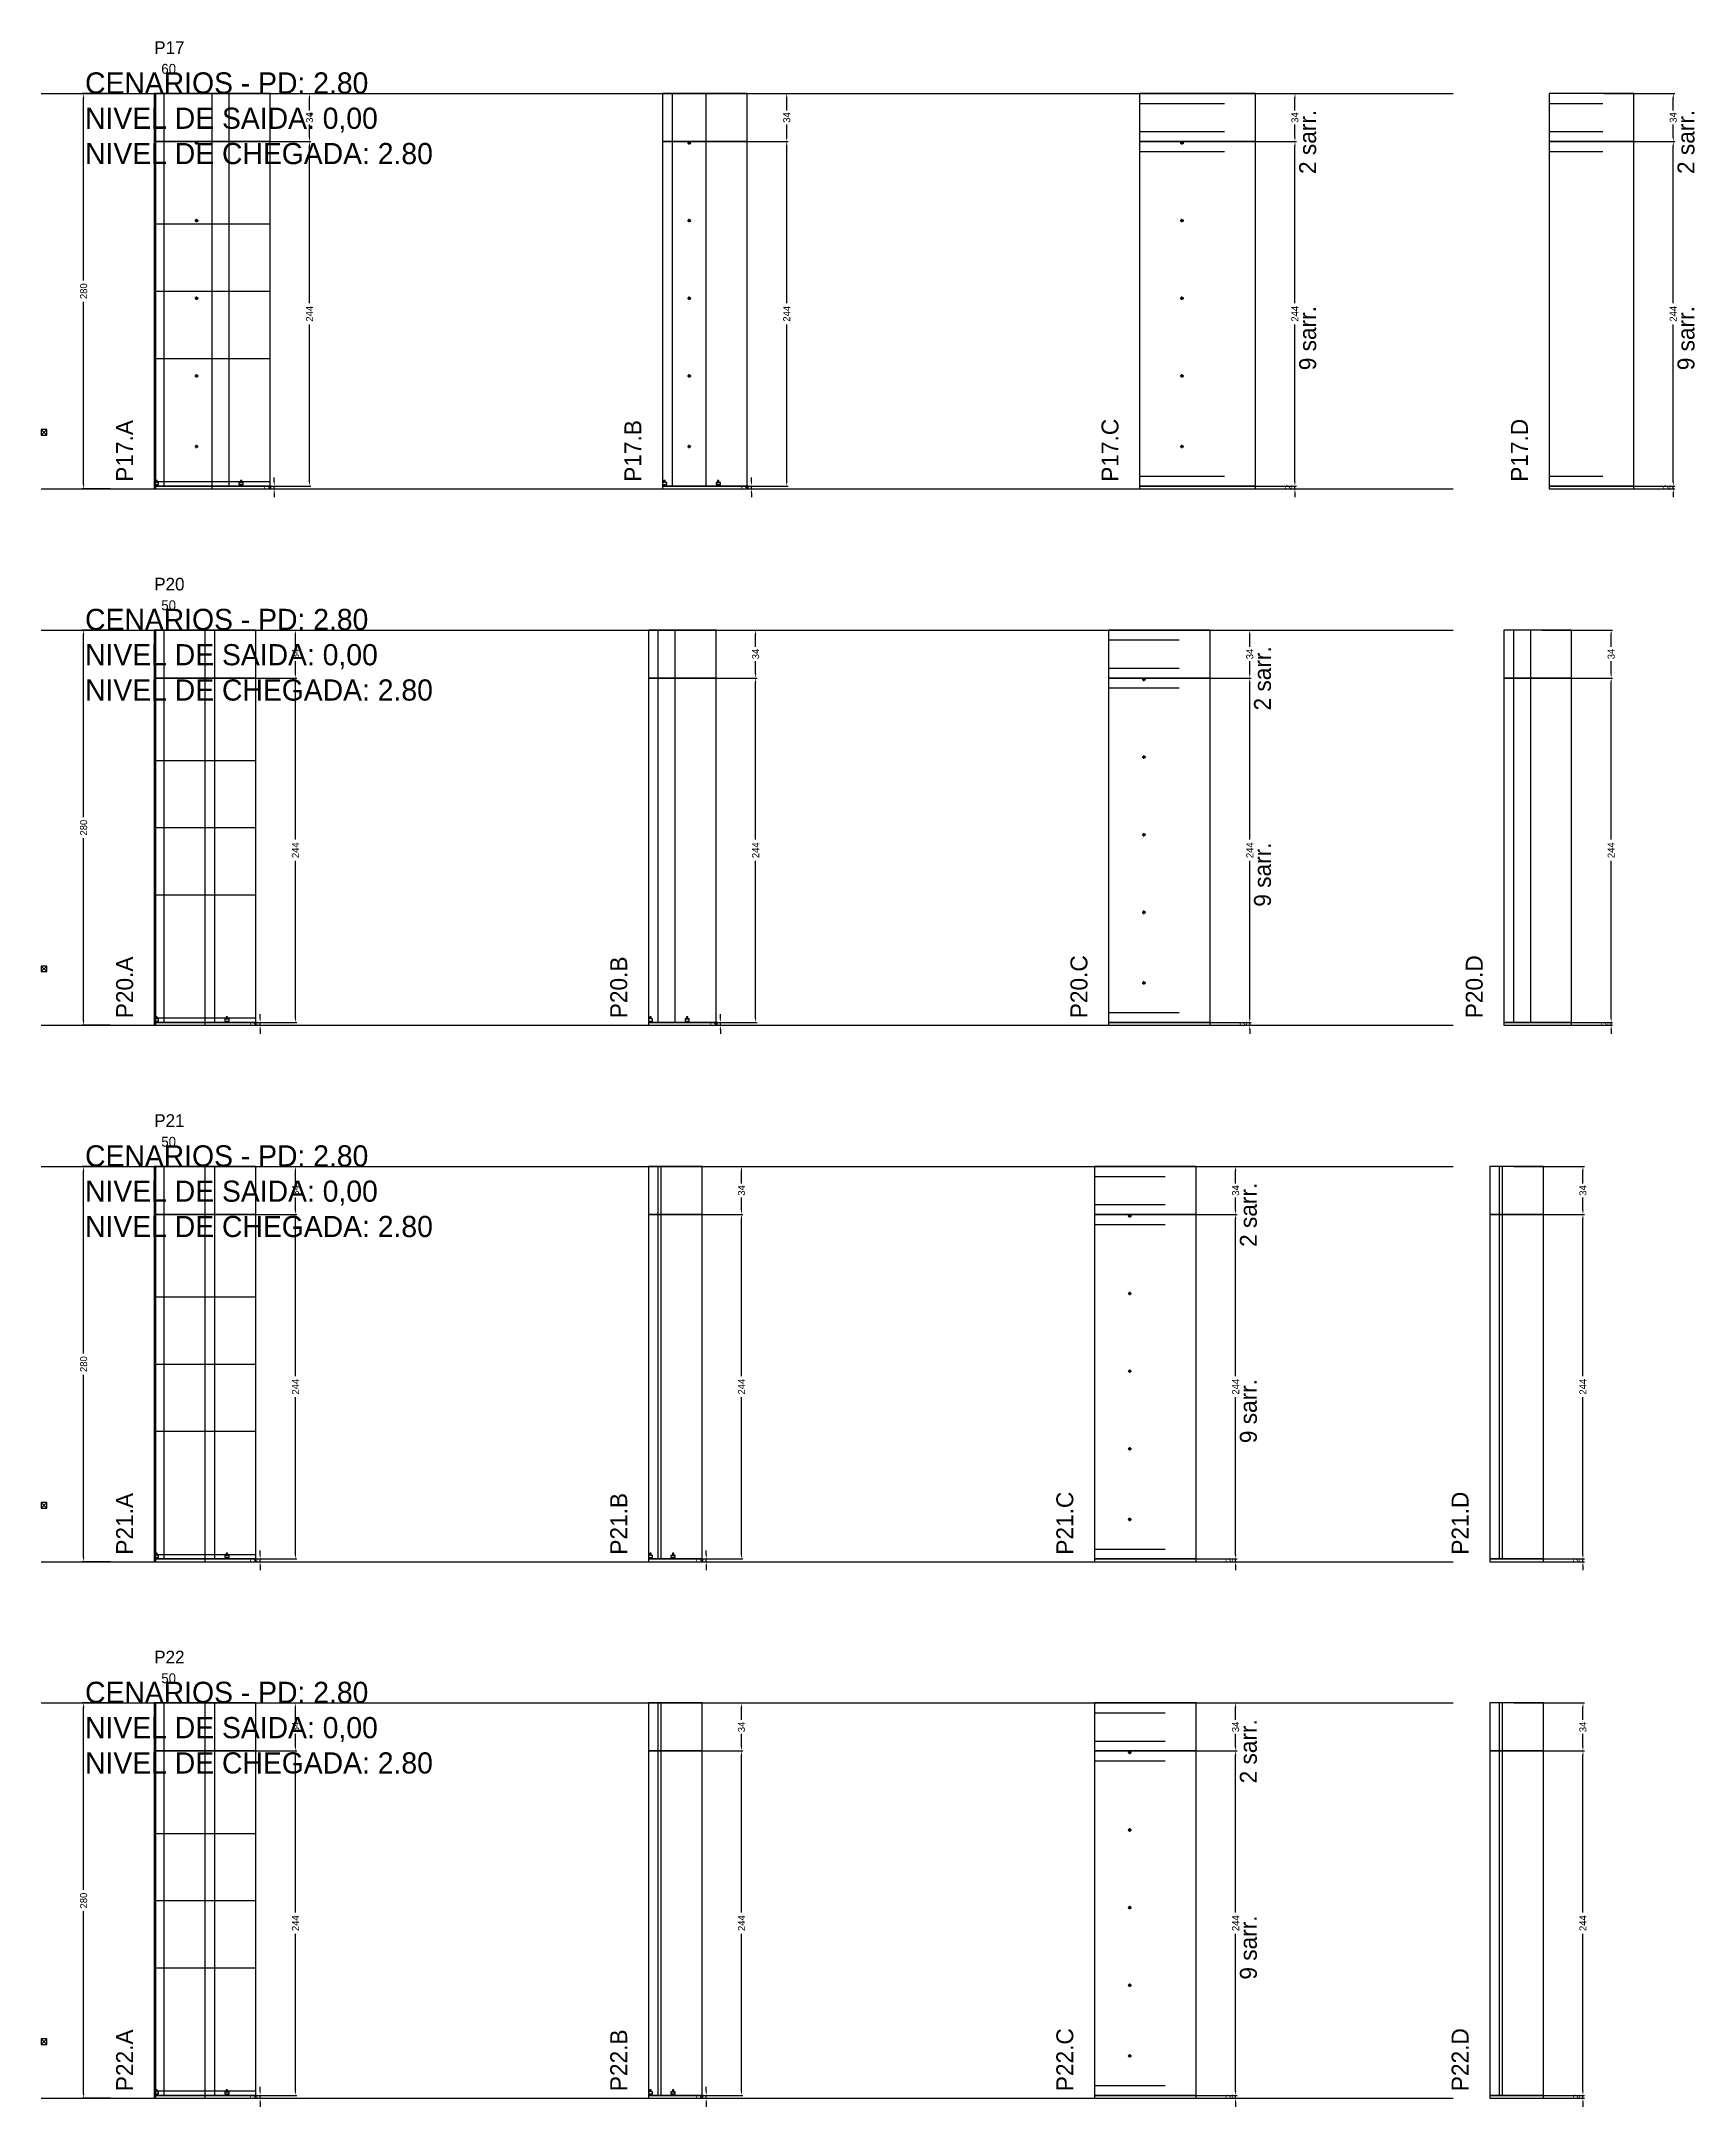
# Model space of a CAD drawing. Header units: centimetres. Extents: x -10500 to 4299, y -12546 to 295.
# Drawn here: x -7000 to -5829, y -4566 to -3103 of the extents above; entities that cross this region are included whole.
import ezdxf

# ---------------------------------------------------------------- set-up
doc = ezdxf.new("R2010")
doc.units = ezdxf.units.CM
doc.linetypes.add('DASHED', pattern=[2, -2])
for name, color, linetype in [('CHAPA', 140, 'Continuous'), ('COTA', 241, 'Continuous'), ('COTAS FURACAO', 16, 'Continuous'), ('Madeira', 30, 'Continuous'), ('MEIO_PONT', 160, 'Continuous'), ('NOMENCLATURA', 7, 'Continuous'), ('Nível', 160, 'Continuous'), ('Painéis', 200, 'Continuous'), ('Perfil Metálico', 150, 'Continuous'), ('SARR_2.2x7', 40, 'Continuous'), ('SARRAFO DE PRESSAO', 200, 'Continuous'), ('texto', 7, 'Continuous'), ('TEXTO_GERAL', 7, 'Continuous')]:
    doc.layers.add(name, color=color, linetype=linetype)
doc.dimstyles.new('PAINEL-NOVA', dxfattribs={"dimtxt": 5, "dimasz": 3, "dimexe": 1, "dimexo": 1, "dimgap": 1, "dimtad": 1, "dimcen": 2.5, "dimazin": 3, "dimtfac": 1, "dimtmove": 0, "dimatfit": 3})

msp = doc.modelspace()

# ---------------------------------------------------------------- texts
at = {"layer": 'NOMENCLATURA'}
for s, p in [('CENARIOS - PD: 2.80', (-6969, -3140)), ('NIVEL DE SAIDA: 0,00', (-6969, -3165)), ('NIVEL DE CHEGADA: 2.80', (-6969, -3190)), ('CENARIOS - PD: 2.80', (-6969, -3520)), ('NIVEL DE SAIDA: 0,00', (-6969, -3545)), ('NIVEL DE CHEGADA: 2.80', (-6969, -3570)), ('CENARIOS - PD: 2.80', (-6969, -3900)), ('NIVEL DE SAIDA: 0,00', (-6969, -3925)), ('NIVEL DE CHEGADA: 2.80', (-6969, -3950)), ('CENARIOS - PD: 2.80', (-6969, -4280)), ('NIVEL DE SAIDA: 0,00', (-6969, -4305)), ('NIVEL DE CHEGADA: 2.80', (-6969, -4330))]:
    msp.add_text(s, height=15, dxfattribs=at).set_placement(p)
for s, p in [('2 sarr.', (-6097, -3197)), ('2 sarr.', (-5829, -3197)), ('9 sarr.', (-6097, -3336)), ('9 sarr.', (-5829, -3336)), ('P17.A', (-6935, -3415)), ('P17.B', (-6575, -3415)), ('P17.C', (-6237, -3415)), ('P17.D', (-5947, -3415)), ('2 sarr.', (-6129, -3577)), ('9 sarr.', (-6129, -3716)), ('P20.A', (-6935, -3795)), ('P20.B', (-6585, -3795)), ('P20.C', (-6259, -3795)), ('P20.D', (-5979, -3795)), ('2 sarr.', (-6139, -3957)), ('9 sarr.', (-6139, -4096)), ('P21.A', (-6935, -4175)), ('P21.B', (-6585, -4175)), ('P21.C', (-6269, -4175)), ('P21.D', (-5989, -4175)), ('2 sarr.', (-6139, -4337)), ('9 sarr.', (-6139, -4476)), ('P22.A', (-6935, -4555)), ('P22.B', (-6585, -4555)), ('P22.C', (-6269, -4555)), ('P22.D', (-5989, -4555))]:
    msp.add_text(s, height=12, rotation=90, dxfattribs=at).set_placement(p)
at = {"layer": 'texto'}
for s, p in [('60', (-6915, -3126)), ('50', (-6915, -3506)), ('50', (-6915, -3886)), ('50', (-6915, -4266))]:
    msp.add_text(s, height=7, dxfattribs=at).set_placement(p)
at = {"layer": 'TEXTO_GERAL'}
for s, p in [('P17', (-6920, -3112)), ('P20', (-6920, -3492)), ('P21', (-6920, -3872)), ('P22', (-6920, -4252))]:
    msp.add_text(s, height=9, dxfattribs=at).set_placement(p)

# ---------------------------------------------------------------- blocks, each defined once
blk = doc.blocks.new('_CLOSEDFILLED')
at = {"color": 0, "linetype": 'BYBLOCK'}
blk.add_solid([(-1, 0.16), (0, 0), (-1, -0.16)], dxfattribs=at)
blk = doc.blocks.new('*D375')
for p, q in [((-6951, -4280), (-6971, -4280)), ((-6970, -4412.5), (-6970, -4283)), ((-6970, -4557), (-6970, -4427.5)), ((-6951, -4560), (-6971, -4560))]:
    blk.add_line(p, q)
at = {"layer": 'Defpoints'}
for p in [(-6950, -4280), (-6970, -4560), (-6950, -4560)]:
    blk.add_point(p, dxfattribs=at)
at = {"layer": 'COTA', "xscale": 3, "yscale": 3}
for p, rotation in [((-6970, -4280), 90), ((-6970, -4560), 270)]:
    blk.add_blockref('_CLOSEDFILLED', p, dxfattribs=dict(at, rotation=rotation))
at = {"layer": 'COTA', "insert": (-6970, -4420), "char_height": 5, "attachment_point": 5, "rotation": 90}
blk.add_mtext('280', dxfattribs=at)
blk = doc.blocks.new('MULDURA')
at = {"layer": 'Paineis'}
for p, q in [((0, 0), (4, 4)), ((4, 0), (0, 4))]:
    blk.add_line(p, q, dxfattribs=at)
blk.add_lwpolyline([(0, 0), (4, 0), (4, 4), (0, 4)], close=True, dxfattribs=at)
blk = doc.blocks.new('*D377')
for p, q in [((-6869, -4314), (-6819, -4314)), ((-6820, -4428.5), (-6820, -4317)), ((-6820, -4555), (-6820, -4443.5)), ((-6869, -4558), (-6819, -4558))]:
    blk.add_line(p, q)
at = {"layer": 'Defpoints'}
for p in [(-6870, -4314), (-6870, -4558), (-6820, -4558)]:
    blk.add_point(p, dxfattribs=at)
at = {"layer": 'COTA', "xscale": 3, "yscale": 3}
for p, rotation in [((-6820, -4314), 90), ((-6820, -4558), 270)]:
    blk.add_blockref('_CLOSEDFILLED', p, dxfattribs=dict(at, rotation=rotation))
at = {"layer": 'COTA', "insert": (-6820, -4436), "char_height": 5, "attachment_point": 5, "rotation": 90}
blk.add_mtext('244', dxfattribs=at)
blk = doc.blocks.new('*D378')
for p, q in [((-6869, -4280), (-6819, -4280)), ((-6820, -4292), (-6820, -4283)), ((-6869, -4314), (-6819, -4314)), ((-6820, -4311), (-6820, -4302))]:
    blk.add_line(p, q)
at = {"layer": 'Defpoints'}
for p in [(-6870, -4280), (-6870, -4314), (-6820, -4314)]:
    blk.add_point(p, dxfattribs=at)
at = {"layer": 'COTA', "xscale": 3, "yscale": 3}
for p, rotation in [((-6820, -4280), 90), ((-6820, -4314), 270)]:
    blk.add_blockref('_CLOSEDFILLED', p, dxfattribs=dict(at, rotation=rotation))
at = {"layer": 'COTA', "insert": (-6820, -4297), "char_height": 5, "attachment_point": 5, "rotation": 90}
blk.add_mtext('34', dxfattribs=at)
blk = doc.blocks.new('SLIPTEE')
at = {"layer": 'Paineis'}
blk.add_lwpolyline([(0, 0), (3, 0), (3, 1.5), (2, 1.5), (2, 3), (1, 3), (1, 1.5), (0, 1.5)], close=True, dxfattribs=at)
blk = doc.blocks.new('SLIPTDD')
at = {"layer": 'Paineis'}
blk.add_line((0, 1.5), (3, 1.5), dxfattribs=at)
blk.add_lwpolyline([(0, 0), (3, 0), (3, 1.5), (2, 1.5), (2, 3), (1, 3), (1, 1.5), (0, 1.5)], close=True, dxfattribs=at)
blk = doc.blocks.new('*D380')
for p, q in [((-6553, -4314), (-6503, -4314)), ((-6504, -4428.5), (-6504, -4317)), ((-6504, -4555), (-6504, -4443.5)), ((-6553, -4558), (-6503, -4558))]:
    blk.add_line(p, q)
at = {"layer": 'Defpoints'}
for p in [(-6554, -4314), (-6554, -4558), (-6504, -4558)]:
    blk.add_point(p, dxfattribs=at)
at = {"layer": 'COTA', "xscale": 3, "yscale": 3}
for p, rotation in [((-6504, -4314), 90), ((-6504, -4558), 270)]:
    blk.add_blockref('_CLOSEDFILLED', p, dxfattribs=dict(at, rotation=rotation))
at = {"layer": 'COTA', "insert": (-6504, -4436), "char_height": 5, "attachment_point": 5, "rotation": 90}
blk.add_mtext('244', dxfattribs=at)
blk = doc.blocks.new('*D381')
for p, q in [((-6553, -4280), (-6503, -4280)), ((-6504, -4292), (-6504, -4283)), ((-6553, -4314), (-6503, -4314)), ((-6504, -4311), (-6504, -4302))]:
    blk.add_line(p, q)
at = {"layer": 'Defpoints'}
for p in [(-6554, -4280), (-6554, -4314), (-6504, -4314)]:
    blk.add_point(p, dxfattribs=at)
at = {"layer": 'COTA', "xscale": 3, "yscale": 3}
for p, rotation in [((-6504, -4280), 90), ((-6504, -4314), 270)]:
    blk.add_blockref('_CLOSEDFILLED', p, dxfattribs=dict(at, rotation=rotation))
at = {"layer": 'COTA', "insert": (-6504, -4297), "char_height": 5, "attachment_point": 5, "rotation": 90}
blk.add_mtext('34', dxfattribs=at)
blk = doc.blocks.new('*D383')
for p, q in [((-6203, -4314), (-6153, -4314)), ((-6154, -4428.5), (-6154, -4317)), ((-6154, -4555), (-6154, -4443.5)), ((-6203, -4558), (-6153, -4558))]:
    blk.add_line(p, q)
at = {"layer": 'Defpoints'}
for p in [(-6204, -4314), (-6204, -4558), (-6154, -4558)]:
    blk.add_point(p, dxfattribs=at)
at = {"layer": 'COTA', "xscale": 3, "yscale": 3}
for p, rotation in [((-6154, -4314), 90), ((-6154, -4558), 270)]:
    blk.add_blockref('_CLOSEDFILLED', p, dxfattribs=dict(at, rotation=rotation))
at = {"layer": 'COTA', "insert": (-6154, -4436), "char_height": 5, "attachment_point": 5, "rotation": 90}
blk.add_mtext('244', dxfattribs=at)
blk = doc.blocks.new('*D384')
for p, q in [((-6203, -4280), (-6153, -4280)), ((-6154, -4292), (-6154, -4283)), ((-6203, -4314), (-6153, -4314)), ((-6154, -4311), (-6154, -4302))]:
    blk.add_line(p, q)
at = {"layer": 'Defpoints'}
for p in [(-6204, -4280), (-6204, -4314), (-6154, -4314)]:
    blk.add_point(p, dxfattribs=at)
at = {"layer": 'COTA', "xscale": 3, "yscale": 3}
for p, rotation in [((-6154, -4280), 90), ((-6154, -4314), 270)]:
    blk.add_blockref('_CLOSEDFILLED', p, dxfattribs=dict(at, rotation=rotation))
at = {"layer": 'COTA', "insert": (-6154, -4297), "char_height": 5, "attachment_point": 5, "rotation": 90}
blk.add_mtext('34', dxfattribs=at)
blk = doc.blocks.new('furacao')
at = {"layer": 'COTAS FURACAO'}
for p, q in [((-1.2, 0), (1.2, 0)), ((0, -1.2), (0, 1.2))]:
    blk.add_line(p, q, dxfattribs=at)
blk.add_circle((0, 0), 0.8, dxfattribs=at)
blk = doc.blocks.new('*D386')
for p, q in [((-5957, -4314), (-5907, -4314)), ((-5908, -4428.5), (-5908, -4317)), ((-5908, -4555), (-5908, -4443.5)), ((-5957, -4558), (-5907, -4558))]:
    blk.add_line(p, q)
at = {"layer": 'Defpoints'}
for p in [(-5958, -4314), (-5958, -4558), (-5908, -4558)]:
    blk.add_point(p, dxfattribs=at)
at = {"layer": 'COTA', "xscale": 3, "yscale": 3}
for p, rotation in [((-5908, -4314), 90), ((-5908, -4558), 270)]:
    blk.add_blockref('_CLOSEDFILLED', p, dxfattribs=dict(at, rotation=rotation))
at = {"layer": 'COTA', "insert": (-5908, -4436), "char_height": 5, "attachment_point": 5, "rotation": 90}
blk.add_mtext('244', dxfattribs=at)
blk = doc.blocks.new('*D387')
for p, q in [((-5957, -4280), (-5907, -4280)), ((-5908, -4292), (-5908, -4283)), ((-5957, -4314), (-5907, -4314)), ((-5908, -4311), (-5908, -4302))]:
    blk.add_line(p, q)
at = {"layer": 'Defpoints'}
for p in [(-5958, -4280), (-5958, -4314), (-5908, -4314)]:
    blk.add_point(p, dxfattribs=at)
at = {"layer": 'COTA', "xscale": 3, "yscale": 3}
for p, rotation in [((-5908, -4280), 90), ((-5908, -4314), 270)]:
    blk.add_blockref('_CLOSEDFILLED', p, dxfattribs=dict(at, rotation=rotation))
at = {"layer": 'COTA', "insert": (-5908, -4297), "char_height": 5, "attachment_point": 5, "rotation": 90}
blk.add_mtext('34', dxfattribs=at)
blk = doc.blocks.new('*D341')
for p, q in [((-6951, -3900), (-6971, -3900)), ((-6970, -4032.5), (-6970, -3903)), ((-6970, -4177), (-6970, -4047.5)), ((-6951, -4180), (-6971, -4180))]:
    blk.add_line(p, q)
at = {"layer": 'Defpoints'}
for p in [(-6950, -3900), (-6970, -4180), (-6950, -4180)]:
    blk.add_point(p, dxfattribs=at)
at = {"layer": 'COTA', "xscale": 3, "yscale": 3}
for p, rotation in [((-6970, -3900), 90), ((-6970, -4180), 270)]:
    blk.add_blockref('_CLOSEDFILLED', p, dxfattribs=dict(at, rotation=rotation))
at = {"layer": 'COTA', "insert": (-6970, -4040), "char_height": 5, "attachment_point": 5, "rotation": 90}
blk.add_mtext('280', dxfattribs=at)
blk = doc.blocks.new('*D343')
for p, q in [((-6869, -3934), (-6819, -3934)), ((-6820, -4048.5), (-6820, -3937)), ((-6820, -4175), (-6820, -4063.5)), ((-6869, -4178), (-6819, -4178))]:
    blk.add_line(p, q)
at = {"layer": 'Defpoints'}
for p in [(-6870, -3934), (-6870, -4178), (-6820, -4178)]:
    blk.add_point(p, dxfattribs=at)
at = {"layer": 'COTA', "xscale": 3, "yscale": 3}
for p, rotation in [((-6820, -3934), 90), ((-6820, -4178), 270)]:
    blk.add_blockref('_CLOSEDFILLED', p, dxfattribs=dict(at, rotation=rotation))
at = {"layer": 'COTA', "insert": (-6820, -4056), "char_height": 5, "attachment_point": 5, "rotation": 90}
blk.add_mtext('244', dxfattribs=at)
blk = doc.blocks.new('*D344')
for p, q in [((-6869, -3900), (-6819, -3900)), ((-6820, -3912), (-6820, -3903)), ((-6869, -3934), (-6819, -3934)), ((-6820, -3931), (-6820, -3922))]:
    blk.add_line(p, q)
at = {"layer": 'Defpoints'}
for p in [(-6870, -3900), (-6870, -3934), (-6820, -3934)]:
    blk.add_point(p, dxfattribs=at)
at = {"layer": 'COTA', "xscale": 3, "yscale": 3}
for p, rotation in [((-6820, -3900), 90), ((-6820, -3934), 270)]:
    blk.add_blockref('_CLOSEDFILLED', p, dxfattribs=dict(at, rotation=rotation))
at = {"layer": 'COTA', "insert": (-6820, -3917), "char_height": 5, "attachment_point": 5, "rotation": 90}
blk.add_mtext('34', dxfattribs=at)
blk = doc.blocks.new('*D346')
for p, q in [((-6553, -3934), (-6503, -3934)), ((-6504, -4048.5), (-6504, -3937)), ((-6504, -4175), (-6504, -4063.5)), ((-6553, -4178), (-6503, -4178))]:
    blk.add_line(p, q)
at = {"layer": 'Defpoints'}
for p in [(-6554, -3934), (-6554, -4178), (-6504, -4178)]:
    blk.add_point(p, dxfattribs=at)
at = {"layer": 'COTA', "xscale": 3, "yscale": 3}
for p, rotation in [((-6504, -3934), 90), ((-6504, -4178), 270)]:
    blk.add_blockref('_CLOSEDFILLED', p, dxfattribs=dict(at, rotation=rotation))
at = {"layer": 'COTA', "insert": (-6504, -4056), "char_height": 5, "attachment_point": 5, "rotation": 90}
blk.add_mtext('244', dxfattribs=at)
blk = doc.blocks.new('*D347')
for p, q in [((-6553, -3900), (-6503, -3900)), ((-6504, -3912), (-6504, -3903)), ((-6553, -3934), (-6503, -3934)), ((-6504, -3931), (-6504, -3922))]:
    blk.add_line(p, q)
at = {"layer": 'Defpoints'}
for p in [(-6554, -3900), (-6554, -3934), (-6504, -3934)]:
    blk.add_point(p, dxfattribs=at)
at = {"layer": 'COTA', "xscale": 3, "yscale": 3}
for p, rotation in [((-6504, -3900), 90), ((-6504, -3934), 270)]:
    blk.add_blockref('_CLOSEDFILLED', p, dxfattribs=dict(at, rotation=rotation))
at = {"layer": 'COTA', "insert": (-6504, -3917), "char_height": 5, "attachment_point": 5, "rotation": 90}
blk.add_mtext('34', dxfattribs=at)
blk = doc.blocks.new('*D349')
for p, q in [((-6203, -3934), (-6153, -3934)), ((-6154, -4048.5), (-6154, -3937)), ((-6154, -4175), (-6154, -4063.5)), ((-6203, -4178), (-6153, -4178))]:
    blk.add_line(p, q)
at = {"layer": 'Defpoints'}
for p in [(-6204, -3934), (-6204, -4178), (-6154, -4178)]:
    blk.add_point(p, dxfattribs=at)
at = {"layer": 'COTA', "xscale": 3, "yscale": 3}
for p, rotation in [((-6154, -3934), 90), ((-6154, -4178), 270)]:
    blk.add_blockref('_CLOSEDFILLED', p, dxfattribs=dict(at, rotation=rotation))
at = {"layer": 'COTA', "insert": (-6154, -4056), "char_height": 5, "attachment_point": 5, "rotation": 90}
blk.add_mtext('244', dxfattribs=at)
blk = doc.blocks.new('*D350')
for p, q in [((-6203, -3900), (-6153, -3900)), ((-6154, -3912), (-6154, -3903)), ((-6203, -3934), (-6153, -3934)), ((-6154, -3931), (-6154, -3922))]:
    blk.add_line(p, q)
at = {"layer": 'Defpoints'}
for p in [(-6204, -3900), (-6204, -3934), (-6154, -3934)]:
    blk.add_point(p, dxfattribs=at)
at = {"layer": 'COTA', "xscale": 3, "yscale": 3}
for p, rotation in [((-6154, -3900), 90), ((-6154, -3934), 270)]:
    blk.add_blockref('_CLOSEDFILLED', p, dxfattribs=dict(at, rotation=rotation))
at = {"layer": 'COTA', "insert": (-6154, -3917), "char_height": 5, "attachment_point": 5, "rotation": 90}
blk.add_mtext('34', dxfattribs=at)
blk = doc.blocks.new('*D352')
for p, q in [((-5957, -3934), (-5907, -3934)), ((-5908, -4048.5), (-5908, -3937)), ((-5908, -4175), (-5908, -4063.5)), ((-5957, -4178), (-5907, -4178))]:
    blk.add_line(p, q)
at = {"layer": 'Defpoints'}
for p in [(-5958, -3934), (-5958, -4178), (-5908, -4178)]:
    blk.add_point(p, dxfattribs=at)
at = {"layer": 'COTA', "xscale": 3, "yscale": 3}
for p, rotation in [((-5908, -3934), 90), ((-5908, -4178), 270)]:
    blk.add_blockref('_CLOSEDFILLED', p, dxfattribs=dict(at, rotation=rotation))
at = {"layer": 'COTA', "insert": (-5908, -4056), "char_height": 5, "attachment_point": 5, "rotation": 90}
blk.add_mtext('244', dxfattribs=at)
blk = doc.blocks.new('*D353')
for p, q in [((-5957, -3900), (-5907, -3900)), ((-5908, -3912), (-5908, -3903)), ((-5957, -3934), (-5907, -3934)), ((-5908, -3931), (-5908, -3922))]:
    blk.add_line(p, q)
at = {"layer": 'Defpoints'}
for p in [(-5958, -3900), (-5958, -3934), (-5908, -3934)]:
    blk.add_point(p, dxfattribs=at)
at = {"layer": 'COTA', "xscale": 3, "yscale": 3}
for p, rotation in [((-5908, -3900), 90), ((-5908, -3934), 270)]:
    blk.add_blockref('_CLOSEDFILLED', p, dxfattribs=dict(at, rotation=rotation))
at = {"layer": 'COTA', "insert": (-5908, -3917), "char_height": 5, "attachment_point": 5, "rotation": 90}
blk.add_mtext('34', dxfattribs=at)
blk = doc.blocks.new('*D307')
for p, q in [((-6951, -3520), (-6971, -3520)), ((-6970, -3652.5), (-6970, -3523)), ((-6970, -3797), (-6970, -3667.5)), ((-6951, -3800), (-6971, -3800))]:
    blk.add_line(p, q)
at = {"layer": 'Defpoints'}
for p in [(-6950, -3520), (-6970, -3800), (-6950, -3800)]:
    blk.add_point(p, dxfattribs=at)
at = {"layer": 'COTA', "xscale": 3, "yscale": 3}
for p, rotation in [((-6970, -3520), 90), ((-6970, -3800), 270)]:
    blk.add_blockref('_CLOSEDFILLED', p, dxfattribs=dict(at, rotation=rotation))
at = {"layer": 'COTA', "insert": (-6970, -3660), "char_height": 5, "attachment_point": 5, "rotation": 90}
blk.add_mtext('280', dxfattribs=at)
blk = doc.blocks.new('*D309')
for p, q in [((-6869, -3554), (-6819, -3554)), ((-6820, -3668.5), (-6820, -3557)), ((-6820, -3795), (-6820, -3683.5)), ((-6869, -3798), (-6819, -3798))]:
    blk.add_line(p, q)
at = {"layer": 'Defpoints'}
for p in [(-6870, -3554), (-6870, -3798), (-6820, -3798)]:
    blk.add_point(p, dxfattribs=at)
at = {"layer": 'COTA', "xscale": 3, "yscale": 3}
for p, rotation in [((-6820, -3554), 90), ((-6820, -3798), 270)]:
    blk.add_blockref('_CLOSEDFILLED', p, dxfattribs=dict(at, rotation=rotation))
at = {"layer": 'COTA', "insert": (-6820, -3676), "char_height": 5, "attachment_point": 5, "rotation": 90}
blk.add_mtext('244', dxfattribs=at)
blk = doc.blocks.new('*D310')
for p, q in [((-6869, -3520), (-6819, -3520)), ((-6820, -3532), (-6820, -3523)), ((-6869, -3554), (-6819, -3554)), ((-6820, -3551), (-6820, -3542))]:
    blk.add_line(p, q)
at = {"layer": 'Defpoints'}
for p in [(-6870, -3520), (-6870, -3554), (-6820, -3554)]:
    blk.add_point(p, dxfattribs=at)
at = {"layer": 'COTA', "xscale": 3, "yscale": 3}
for p, rotation in [((-6820, -3520), 90), ((-6820, -3554), 270)]:
    blk.add_blockref('_CLOSEDFILLED', p, dxfattribs=dict(at, rotation=rotation))
at = {"layer": 'COTA', "insert": (-6820, -3537), "char_height": 5, "attachment_point": 5, "rotation": 90}
blk.add_mtext('34', dxfattribs=at)
blk = doc.blocks.new('*D312')
for p, q in [((-6543, -3554), (-6493, -3554)), ((-6494, -3668.5), (-6494, -3557)), ((-6494, -3795), (-6494, -3683.5)), ((-6543, -3798), (-6493, -3798))]:
    blk.add_line(p, q)
at = {"layer": 'Defpoints'}
for p in [(-6544, -3554), (-6544, -3798), (-6494, -3798)]:
    blk.add_point(p, dxfattribs=at)
at = {"layer": 'COTA', "xscale": 3, "yscale": 3}
for p, rotation in [((-6494, -3554), 90), ((-6494, -3798), 270)]:
    blk.add_blockref('_CLOSEDFILLED', p, dxfattribs=dict(at, rotation=rotation))
at = {"layer": 'COTA', "insert": (-6494, -3676), "char_height": 5, "attachment_point": 5, "rotation": 90}
blk.add_mtext('244', dxfattribs=at)
blk = doc.blocks.new('*D313')
for p, q in [((-6543, -3520), (-6493, -3520)), ((-6494, -3532), (-6494, -3523)), ((-6543, -3554), (-6493, -3554)), ((-6494, -3551), (-6494, -3542))]:
    blk.add_line(p, q)
at = {"layer": 'Defpoints'}
for p in [(-6544, -3520), (-6544, -3554), (-6494, -3554)]:
    blk.add_point(p, dxfattribs=at)
at = {"layer": 'COTA', "xscale": 3, "yscale": 3}
for p, rotation in [((-6494, -3520), 90), ((-6494, -3554), 270)]:
    blk.add_blockref('_CLOSEDFILLED', p, dxfattribs=dict(at, rotation=rotation))
at = {"layer": 'COTA', "insert": (-6494, -3537), "char_height": 5, "attachment_point": 5, "rotation": 90}
blk.add_mtext('34', dxfattribs=at)
blk = doc.blocks.new('*D315')
for p, q in [((-6193, -3554), (-6143, -3554)), ((-6144, -3668.5), (-6144, -3557)), ((-6144, -3795), (-6144, -3683.5)), ((-6193, -3798), (-6143, -3798))]:
    blk.add_line(p, q)
at = {"layer": 'Defpoints'}
for p in [(-6194, -3554), (-6194, -3798), (-6144, -3798)]:
    blk.add_point(p, dxfattribs=at)
at = {"layer": 'COTA', "xscale": 3, "yscale": 3}
for p, rotation in [((-6144, -3554), 90), ((-6144, -3798), 270)]:
    blk.add_blockref('_CLOSEDFILLED', p, dxfattribs=dict(at, rotation=rotation))
at = {"layer": 'COTA', "insert": (-6144, -3676), "char_height": 5, "attachment_point": 5, "rotation": 90}
blk.add_mtext('244', dxfattribs=at)
blk = doc.blocks.new('*D316')
for p, q in [((-6193, -3520), (-6143, -3520)), ((-6144, -3532), (-6144, -3523)), ((-6193, -3554), (-6143, -3554)), ((-6144, -3551), (-6144, -3542))]:
    blk.add_line(p, q)
at = {"layer": 'Defpoints'}
for p in [(-6194, -3520), (-6194, -3554), (-6144, -3554)]:
    blk.add_point(p, dxfattribs=at)
at = {"layer": 'COTA', "xscale": 3, "yscale": 3}
for p, rotation in [((-6144, -3520), 90), ((-6144, -3554), 270)]:
    blk.add_blockref('_CLOSEDFILLED', p, dxfattribs=dict(at, rotation=rotation))
at = {"layer": 'COTA', "insert": (-6144, -3537), "char_height": 5, "attachment_point": 5, "rotation": 90}
blk.add_mtext('34', dxfattribs=at)
blk = doc.blocks.new('*D318')
for p, q in [((-5937, -3554), (-5887, -3554)), ((-5888, -3668.5), (-5888, -3557)), ((-5888, -3795), (-5888, -3683.5)), ((-5937, -3798), (-5887, -3798))]:
    blk.add_line(p, q)
at = {"layer": 'Defpoints'}
for p in [(-5938, -3554), (-5938, -3798), (-5888, -3798)]:
    blk.add_point(p, dxfattribs=at)
at = {"layer": 'COTA', "xscale": 3, "yscale": 3}
for p, rotation in [((-5888, -3554), 90), ((-5888, -3798), 270)]:
    blk.add_blockref('_CLOSEDFILLED', p, dxfattribs=dict(at, rotation=rotation))
at = {"layer": 'COTA', "insert": (-5888, -3676), "char_height": 5, "attachment_point": 5, "rotation": 90}
blk.add_mtext('244', dxfattribs=at)
blk = doc.blocks.new('*D319')
for p, q in [((-5937, -3520), (-5887, -3520)), ((-5888, -3532), (-5888, -3523)), ((-5937, -3554), (-5887, -3554)), ((-5888, -3551), (-5888, -3542))]:
    blk.add_line(p, q)
at = {"layer": 'Defpoints'}
for p in [(-5938, -3520), (-5938, -3554), (-5888, -3554)]:
    blk.add_point(p, dxfattribs=at)
at = {"layer": 'COTA', "xscale": 3, "yscale": 3}
for p, rotation in [((-5888, -3520), 90), ((-5888, -3554), 270)]:
    blk.add_blockref('_CLOSEDFILLED', p, dxfattribs=dict(at, rotation=rotation))
at = {"layer": 'COTA', "insert": (-5888, -3537), "char_height": 5, "attachment_point": 5, "rotation": 90}
blk.add_mtext('34', dxfattribs=at)
blk = doc.blocks.new('*D273')
for p, q in [((-6951, -3140), (-6971, -3140)), ((-6970, -3272.5), (-6970, -3143)), ((-6970, -3417), (-6970, -3287.5)), ((-6951, -3420), (-6971, -3420))]:
    blk.add_line(p, q)
at = {"layer": 'Defpoints'}
for p in [(-6950, -3140), (-6970, -3420), (-6950, -3420)]:
    blk.add_point(p, dxfattribs=at)
at = {"layer": 'COTA', "xscale": 3, "yscale": 3}
for p, rotation in [((-6970, -3140), 90), ((-6970, -3420), 270)]:
    blk.add_blockref('_CLOSEDFILLED', p, dxfattribs=dict(at, rotation=rotation))
at = {"layer": 'COTA', "insert": (-6970, -3280), "char_height": 5, "attachment_point": 5, "rotation": 90}
blk.add_mtext('280', dxfattribs=at)
blk = doc.blocks.new('*D275')
for p, q in [((-6859, -3174), (-6809, -3174)), ((-6810, -3288.5), (-6810, -3177)), ((-6810, -3415), (-6810, -3303.5)), ((-6859, -3418), (-6809, -3418))]:
    blk.add_line(p, q)
at = {"layer": 'Defpoints'}
for p in [(-6860, -3174), (-6860, -3418), (-6810, -3418)]:
    blk.add_point(p, dxfattribs=at)
at = {"layer": 'COTA', "xscale": 3, "yscale": 3}
for p, rotation in [((-6810, -3174), 90), ((-6810, -3418), 270)]:
    blk.add_blockref('_CLOSEDFILLED', p, dxfattribs=dict(at, rotation=rotation))
at = {"layer": 'COTA', "insert": (-6810, -3296), "char_height": 5, "attachment_point": 5, "rotation": 90}
blk.add_mtext('244', dxfattribs=at)
blk = doc.blocks.new('*D276')
for p, q in [((-6859, -3140), (-6809, -3140)), ((-6810, -3152), (-6810, -3143)), ((-6859, -3174), (-6809, -3174)), ((-6810, -3171), (-6810, -3162))]:
    blk.add_line(p, q)
at = {"layer": 'Defpoints'}
for p in [(-6860, -3140), (-6860, -3174), (-6810, -3174)]:
    blk.add_point(p, dxfattribs=at)
at = {"layer": 'COTA', "xscale": 3, "yscale": 3}
for p, rotation in [((-6810, -3140), 90), ((-6810, -3174), 270)]:
    blk.add_blockref('_CLOSEDFILLED', p, dxfattribs=dict(at, rotation=rotation))
at = {"layer": 'COTA', "insert": (-6810, -3157), "char_height": 5, "attachment_point": 5, "rotation": 90}
blk.add_mtext('34', dxfattribs=at)
blk = doc.blocks.new('*D278')
for p, q in [((-6521, -3174), (-6471, -3174)), ((-6472, -3288.5), (-6472, -3177)), ((-6472, -3415), (-6472, -3303.5)), ((-6521, -3418), (-6471, -3418))]:
    blk.add_line(p, q)
at = {"layer": 'Defpoints'}
for p in [(-6522, -3174), (-6522, -3418), (-6472, -3418)]:
    blk.add_point(p, dxfattribs=at)
at = {"layer": 'COTA', "xscale": 3, "yscale": 3}
for p, rotation in [((-6472, -3174), 90), ((-6472, -3418), 270)]:
    blk.add_blockref('_CLOSEDFILLED', p, dxfattribs=dict(at, rotation=rotation))
at = {"layer": 'COTA', "insert": (-6472, -3296), "char_height": 5, "attachment_point": 5, "rotation": 90}
blk.add_mtext('244', dxfattribs=at)
blk = doc.blocks.new('*D279')
for p, q in [((-6521, -3140), (-6471, -3140)), ((-6472, -3152), (-6472, -3143)), ((-6521, -3174), (-6471, -3174)), ((-6472, -3171), (-6472, -3162))]:
    blk.add_line(p, q)
at = {"layer": 'Defpoints'}
for p in [(-6522, -3140), (-6522, -3174), (-6472, -3174)]:
    blk.add_point(p, dxfattribs=at)
at = {"layer": 'COTA', "xscale": 3, "yscale": 3}
for p, rotation in [((-6472, -3140), 90), ((-6472, -3174), 270)]:
    blk.add_blockref('_CLOSEDFILLED', p, dxfattribs=dict(at, rotation=rotation))
at = {"layer": 'COTA', "insert": (-6472, -3157), "char_height": 5, "attachment_point": 5, "rotation": 90}
blk.add_mtext('34', dxfattribs=at)
blk = doc.blocks.new('*D281')
for p, q in [((-6161, -3174), (-6111, -3174)), ((-6112, -3288.5), (-6112, -3177)), ((-6112, -3415), (-6112, -3303.5)), ((-6161, -3418), (-6111, -3418))]:
    blk.add_line(p, q)
at = {"layer": 'Defpoints'}
for p in [(-6162, -3174), (-6162, -3418), (-6112, -3418)]:
    blk.add_point(p, dxfattribs=at)
at = {"layer": 'COTA', "xscale": 3, "yscale": 3}
for p, rotation in [((-6112, -3174), 90), ((-6112, -3418), 270)]:
    blk.add_blockref('_CLOSEDFILLED', p, dxfattribs=dict(at, rotation=rotation))
at = {"layer": 'COTA', "insert": (-6112, -3296), "char_height": 5, "attachment_point": 5, "rotation": 90}
blk.add_mtext('244', dxfattribs=at)
blk = doc.blocks.new('*D282')
for p, q in [((-6161, -3140), (-6111, -3140)), ((-6112, -3152), (-6112, -3143)), ((-6161, -3174), (-6111, -3174)), ((-6112, -3171), (-6112, -3162))]:
    blk.add_line(p, q)
at = {"layer": 'Defpoints'}
for p in [(-6162, -3140), (-6162, -3174), (-6112, -3174)]:
    blk.add_point(p, dxfattribs=at)
at = {"layer": 'COTA', "xscale": 3, "yscale": 3}
for p, rotation in [((-6112, -3140), 90), ((-6112, -3174), 270)]:
    blk.add_blockref('_CLOSEDFILLED', p, dxfattribs=dict(at, rotation=rotation))
at = {"layer": 'COTA', "insert": (-6112, -3157), "char_height": 5, "attachment_point": 5, "rotation": 90}
blk.add_mtext('34', dxfattribs=at)
blk = doc.blocks.new('*D284')
for p, q in [((-5893, -3174), (-5843, -3174)), ((-5844, -3288.5), (-5844, -3177)), ((-5844, -3415), (-5844, -3303.5)), ((-5893, -3418), (-5843, -3418))]:
    blk.add_line(p, q)
at = {"layer": 'Defpoints'}
for p in [(-5894, -3174), (-5894, -3418), (-5844, -3418)]:
    blk.add_point(p, dxfattribs=at)
at = {"layer": 'COTA', "xscale": 3, "yscale": 3}
for p, rotation in [((-5844, -3174), 90), ((-5844, -3418), 270)]:
    blk.add_blockref('_CLOSEDFILLED', p, dxfattribs=dict(at, rotation=rotation))
at = {"layer": 'COTA', "insert": (-5844, -3296), "char_height": 5, "attachment_point": 5, "rotation": 90}
blk.add_mtext('244', dxfattribs=at)
blk = doc.blocks.new('*D285')
for p, q in [((-5893, -3140), (-5843, -3140)), ((-5844, -3152), (-5844, -3143)), ((-5893, -3174), (-5843, -3174)), ((-5844, -3171), (-5844, -3162))]:
    blk.add_line(p, q)
at = {"layer": 'Defpoints'}
for p in [(-5894, -3140), (-5894, -3174), (-5844, -3174)]:
    blk.add_point(p, dxfattribs=at)
at = {"layer": 'COTA', "xscale": 3, "yscale": 3}
for p, rotation in [((-5844, -3140), 90), ((-5844, -3174), 270)]:
    blk.add_blockref('_CLOSEDFILLED', p, dxfattribs=dict(at, rotation=rotation))
at = {"layer": 'COTA', "insert": (-5844, -3157), "char_height": 5, "attachment_point": 5, "rotation": 90}
blk.add_mtext('34', dxfattribs=at)

# ---------------------------------------------------------------- dimensions: what is measured, and where the dimension line sits
at = {"layer": 'COTA'}
for base, p1, p2, picture, middle in [((-6970, -3420), (-6950, -3420), (-6950, -3140), '*D273', (-6970, -3280)), ((-6810, -3174), (-6860, -3174), (-6860, -3140), '*D276', (-6810, -3157)), ((-6472, -3174), (-6522, -3174), (-6522, -3140), '*D279', (-6472, -3157)), ((-6112, -3174), (-6162, -3174), (-6162, -3140), '*D282', (-6112, -3157)), ((-5844, -3174), (-5894, -3174), (-5894, -3140), '*D285', (-5844, -3157)), ((-6810, -3418), (-6860, -3418), (-6860, -3174), '*D275', (-6810, -3296)), ((-6472, -3418), (-6522, -3418), (-6522, -3174), '*D278', (-6472, -3296)), ((-6112, -3418), (-6162, -3418), (-6162, -3174), '*D281', (-6112, -3296)), ((-5844, -3418), (-5894, -3418), (-5894, -3174), '*D284', (-5844, -3296)), ((-6970, -3800), (-6950, -3800), (-6950, -3520), '*D307', (-6970, -3660)), ((-6820, -3554), (-6870, -3554), (-6870, -3520), '*D310', (-6820, -3537)), ((-6494, -3554), (-6544, -3554), (-6544, -3520), '*D313', (-6494, -3537)), ((-6144, -3554), (-6194, -3554), (-6194, -3520), '*D316', (-6144, -3537)), ((-5888, -3554), (-5938, -3554), (-5938, -3520), '*D319', (-5888, -3537)), ((-6820, -3798), (-6870, -3798), (-6870, -3554), '*D309', (-6820, -3676)), ((-6494, -3798), (-6544, -3798), (-6544, -3554), '*D312', (-6494, -3676)), ((-6144, -3798), (-6194, -3798), (-6194, -3554), '*D315', (-6144, -3676)), ((-5888, -3798), (-5938, -3798), (-5938, -3554), '*D318', (-5888, -3676)), ((-6970, -4180), (-6950, -4180), (-6950, -3900), '*D341', (-6970, -4040)), ((-6820, -3934), (-6870, -3934), (-6870, -3900), '*D344', (-6820, -3917)), ((-6504, -3934), (-6554, -3934), (-6554, -3900), '*D347', (-6504, -3917)), ((-6154, -3934), (-6204, -3934), (-6204, -3900), '*D350', (-6154, -3917)), ((-5908, -3934), (-5958, -3934), (-5958, -3900), '*D353', (-5908, -3917)), ((-6820, -4178), (-6870, -4178), (-6870, -3934), '*D343', (-6820, -4056)), ((-6504, -4178), (-6554, -4178), (-6554, -3934), '*D346', (-6504, -4056)), ((-6154, -4178), (-6204, -4178), (-6204, -3934), '*D349', (-6154, -4056)), ((-5908, -4178), (-5958, -4178), (-5958, -3934), '*D352', (-5908, -4056)), ((-6970, -4560), (-6950, -4560), (-6950, -4280), '*D375', (-6970, -4420)), ((-6820, -4314), (-6870, -4314), (-6870, -4280), '*D378', (-6820, -4297)), ((-6504, -4314), (-6554, -4314), (-6554, -4280), '*D381', (-6504, -4297)), ((-6154, -4314), (-6204, -4314), (-6204, -4280), '*D384', (-6154, -4297)), ((-5908, -4314), (-5958, -4314), (-5958, -4280), '*D387', (-5908, -4297)), ((-6820, -4558), (-6870, -4558), (-6870, -4314), '*D377', (-6820, -4436)), ((-6504, -4558), (-6554, -4558), (-6554, -4314), '*D380', (-6504, -4436)), ((-6154, -4558), (-6204, -4558), (-6204, -4314), '*D383', (-6154, -4436)), ((-5908, -4558), (-5958, -4558), (-5958, -4314), '*D386', (-5908, -4436))]:
    dim = msp.add_linear_dim(base=base, p1=p1, p2=p2, angle=90, dimstyle='PAINEL-NOVA', dxfattribs=at)
    dim.commit()
    dim.dimension.update_dxf_attribs({"geometry": picture, "text_midpoint": middle})
for base, p1, p2 in [((-6835, -3420), (-6860, -3420), (-6860, -3418)), ((-6497, -3420), (-6522, -3420), (-6522, -3418)), ((-6112, -3420), (-6162, -3420), (-6162, -3418)), ((-5844, -3420), (-5894, -3420), (-5894, -3418)), ((-6845, -3800), (-6870, -3800), (-6870, -3798)), ((-6519, -3800), (-6544, -3800), (-6544, -3798)), ((-6144, -3800), (-6194, -3800), (-6194, -3798)), ((-5888, -3800), (-5938, -3800), (-5938, -3798)), ((-6845, -4180), (-6870, -4180), (-6870, -4178)), ((-6529, -4180), (-6554, -4180), (-6554, -4178)), ((-6154, -4180), (-6204, -4180), (-6204, -4178)), ((-5908, -4180), (-5958, -4180), (-5958, -4178)), ((-6845, -4560), (-6870, -4560), (-6870, -4558)), ((-6529, -4560), (-6554, -4560), (-6554, -4558)), ((-6154, -4560), (-6204, -4560), (-6204, -4558)), ((-5908, -4560), (-5958, -4560), (-5958, -4558))]:
    msp.add_linear_dim(base=base, p1=p1, p2=p2, angle=90, dimstyle='PAINEL-NOVA', dxfattribs=at).render()

# ---------------------------------------------------------------- linework, layer by layer
at = {"layer": 'CHAPA'}
for points in [[(-6920, -3420), (-6918.8, -3420), (-6918.8, -3140), (-6920, -3140)], [(-6920, -3800), (-6918.8, -3800), (-6918.8, -3520), (-6920, -3520)], [(-6920, -4180), (-6918.8, -4180), (-6918.8, -3900), (-6920, -3900)], [(-6920, -4560), (-6918.8, -4560), (-6918.8, -4280), (-6920, -4280)]]:
    msp.add_lwpolyline(points, close=True, dxfattribs=at)
at = {"layer": 'Madeira'}
for points in [[(-6920, -3232.4), (-6838, -3232.4)], [(-6920, -3327.6), (-6838, -3327.6)], [(-6920, -3612.4), (-6848, -3612.4)], [(-6920, -3707.6), (-6848, -3707.6)], [(-6920, -3992.4), (-6848, -3992.4)], [(-6920, -4087.6), (-6848, -4087.6)], [(-6920, -4372.4), (-6848, -4372.4)], [(-6920, -4467.6), (-6848, -4467.6)]]:
    msp.add_lwpolyline(points, dxfattribs=at)
at = {"layer": 'MEIO_PONT'}
for points in [[(-6920, -3280), (-6838, -3280)], [(-6920, -3660), (-6848, -3660)], [(-6920, -4040), (-6848, -4040)], [(-6920, -4420), (-6848, -4420)]]:
    msp.add_lwpolyline(points, dxfattribs=at)
at = {"layer": 'Nível', "linetype": 'DASHED'}
for points in [[(-7000, -3140), (-6000, -3140)], [(-7000, -3420), (-6000, -3420)], [(-7000, -3520), (-6000, -3520)], [(-7000, -3800), (-6000, -3800)], [(-7000, -3900), (-6000, -3900)], [(-7000, -4180), (-6000, -4180)], [(-7000, -4280), (-6000, -4280)], [(-7000, -4560), (-6000, -4560)]]:
    msp.add_lwpolyline(points, dxfattribs=at)
at = {"layer": 'Painéis'}
for points in [[(-6920, -3174), (-6838, -3174), (-6838, -3140), (-6920, -3140)], [(-6920, -3420), (-6838, -3420), (-6838, -3140), (-6920, -3140)], [(-6560, -3174), (-6500, -3174), (-6500, -3140), (-6560, -3140)], [(-6222, -3174), (-6140, -3174), (-6140, -3140), (-6222, -3140)], [(-5932, -3174), (-5872, -3174), (-5872, -3140), (-5932, -3140)], [(-6920, -3418), (-6838, -3418), (-6838, -3174), (-6920, -3174)], [(-6560, -3418), (-6500, -3418), (-6500, -3174), (-6560, -3174)], [(-6222, -3418), (-6140, -3418), (-6140, -3174), (-6222, -3174)], [(-5932, -3418), (-5872, -3418), (-5872, -3174), (-5932, -3174)], [(-6920, -3420), (-6838, -3420), (-6838, -3418), (-6920, -3418)], [(-6560, -3420), (-6500, -3420), (-6500, -3418), (-6560, -3418)], [(-6222, -3420), (-6140, -3420), (-6140, -3418), (-6222, -3418)], [(-5932, -3420), (-5872, -3420), (-5872, -3418), (-5932, -3418)], [(-6920, -3554), (-6848, -3554), (-6848, -3520), (-6920, -3520)], [(-6920, -3800), (-6848, -3800), (-6848, -3520), (-6920, -3520)], [(-6570, -3554), (-6522, -3554), (-6522, -3520), (-6570, -3520)], [(-6244, -3554), (-6172, -3554), (-6172, -3520), (-6244, -3520)], [(-5964, -3554), (-5916, -3554), (-5916, -3520), (-5964, -3520)], [(-6920, -3798), (-6848, -3798), (-6848, -3554), (-6920, -3554)], [(-6570, -3798), (-6522, -3798), (-6522, -3554), (-6570, -3554)], [(-6244, -3798), (-6172, -3798), (-6172, -3554), (-6244, -3554)], [(-5964, -3798), (-5916, -3798), (-5916, -3554), (-5964, -3554)], [(-6920, -3800), (-6848, -3800), (-6848, -3798), (-6920, -3798)], [(-6570, -3800), (-6522, -3800), (-6522, -3798), (-6570, -3798)], [(-6244, -3800), (-6172, -3800), (-6172, -3798), (-6244, -3798)], [(-5964, -3800), (-5916, -3800), (-5916, -3798), (-5964, -3798)], [(-6920, -3934), (-6848, -3934), (-6848, -3900), (-6920, -3900)], [(-6920, -4180), (-6848, -4180), (-6848, -3900), (-6920, -3900)], [(-6570, -3934), (-6532, -3934), (-6532, -3900), (-6570, -3900)], [(-6254, -3934), (-6182, -3934), (-6182, -3900), (-6254, -3900)], [(-5974, -3934), (-5936, -3934), (-5936, -3900), (-5974, -3900)], [(-6920, -4178), (-6848, -4178), (-6848, -3934), (-6920, -3934)], [(-6570, -4178), (-6532, -4178), (-6532, -3934), (-6570, -3934)], [(-6254, -4178), (-6182, -4178), (-6182, -3934), (-6254, -3934)], [(-5974, -4178), (-5936, -4178), (-5936, -3934), (-5974, -3934)], [(-6920, -4180), (-6848, -4180), (-6848, -4178), (-6920, -4178)], [(-6570, -4180), (-6532, -4180), (-6532, -4178), (-6570, -4178)], [(-6254, -4180), (-6182, -4180), (-6182, -4178), (-6254, -4178)], [(-5974, -4180), (-5936, -4180), (-5936, -4178), (-5974, -4178)], [(-6920, -4314), (-6848, -4314), (-6848, -4280), (-6920, -4280)], [(-6920, -4560), (-6848, -4560), (-6848, -4280), (-6920, -4280)], [(-6570, -4314), (-6532, -4314), (-6532, -4280), (-6570, -4280)], [(-6254, -4314), (-6182, -4314), (-6182, -4280), (-6254, -4280)], [(-5974, -4314), (-5936, -4314), (-5936, -4280), (-5974, -4280)], [(-6920, -4558), (-6848, -4558), (-6848, -4314), (-6920, -4314)], [(-6570, -4558), (-6532, -4558), (-6532, -4314), (-6570, -4314)], [(-6254, -4558), (-6182, -4558), (-6182, -4314), (-6254, -4314)], [(-5974, -4558), (-5936, -4558), (-5936, -4314), (-5974, -4314)], [(-6920, -4560), (-6848, -4560), (-6848, -4558), (-6920, -4558)], [(-6570, -4560), (-6532, -4560), (-6532, -4558), (-6570, -4558)], [(-6254, -4560), (-6182, -4560), (-6182, -4558), (-6254, -4558)], [(-5974, -4560), (-5936, -4560), (-5936, -4558), (-5974, -4558)]]:
    msp.add_lwpolyline(points, close=True, dxfattribs=at)
at = {"layer": 'Perfil Metálico'}
for p, q in [((-6879, -3420), (-6879, -3140)), ((-6884, -3800), (-6884, -3520)), ((-6884, -4180), (-6884, -3900)), ((-6884, -4560), (-6884, -4280))]:
    msp.add_line(p, q, dxfattribs=at)
at = {"layer": 'SARR_2.2x7'}
for points in [[(-6913, -3174), (-6913, -3140)], [(-6867, -3174), (-6867, -3140)], [(-6553, -3174), (-6553, -3140)], [(-6529, -3174), (-6529, -3140)], [(-6222, -3147), (-6162, -3147)], [(-5932, -3147), (-5894, -3147)], [(-6222, -3167), (-6162, -3167)], [(-5932, -3167), (-5894, -3167)], [(-6222, -3181), (-6162, -3181)], [(-5932, -3181), (-5894, -3181)], [(-6222, -3411), (-6162, -3411)], [(-5932, -3411), (-5894, -3411)], [(-6913, -3554), (-6913, -3520)], [(-6877, -3554), (-6877, -3520)], [(-6563, -3554), (-6563, -3520)], [(-6551, -3554), (-6551, -3520)], [(-5957, -3554), (-5957, -3520)], [(-5945, -3554), (-5945, -3520)], [(-6244, -3527), (-6194, -3527)], [(-6244, -3547), (-6194, -3547)], [(-6244, -3561), (-6194, -3561)], [(-6244, -3791), (-6194, -3791)], [(-6913, -3934), (-6913, -3900)], [(-6877, -3934), (-6877, -3900)], [(-6563, -3934), (-6563, -3900)], [(-6561, -3934), (-6561, -3900)], [(-5967, -3934), (-5967, -3900)], [(-5965, -3934), (-5965, -3900)], [(-6254, -3907), (-6204, -3907)], [(-6254, -3927), (-6204, -3927)], [(-6254, -3941), (-6204, -3941)], [(-6254, -4171), (-6204, -4171)], [(-6913, -4314), (-6913, -4280)], [(-6877, -4314), (-6877, -4280)], [(-6563, -4314), (-6563, -4280)], [(-6561, -4314), (-6561, -4280)], [(-5967, -4314), (-5967, -4280)], [(-5965, -4314), (-5965, -4280)], [(-6254, -4287), (-6204, -4287)], [(-6254, -4307), (-6204, -4307)], [(-6254, -4321), (-6204, -4321)], [(-6254, -4551), (-6204, -4551)]]:
    msp.add_lwpolyline(points, dxfattribs=at)
at = {"layer": 'SARR_2.2x7', "linetype": 'DASHED'}
for points in [[(-6913, -3418), (-6913, -3174)], [(-6867, -3418), (-6867, -3174)], [(-6553, -3418), (-6553, -3174)], [(-6529, -3418), (-6529, -3174)], [(-6913, -3798), (-6913, -3554)], [(-6877, -3798), (-6877, -3554)], [(-6563, -3798), (-6563, -3554)], [(-6551, -3798), (-6551, -3554)], [(-5957, -3798), (-5957, -3554)], [(-5945, -3798), (-5945, -3554)], [(-6913, -4178), (-6913, -3934)], [(-6877, -4178), (-6877, -3934)], [(-6563, -4178), (-6563, -3934)], [(-6561, -4178), (-6561, -3934)], [(-5967, -4178), (-5967, -3934)], [(-5965, -4178), (-5965, -3934)], [(-6913, -4558), (-6913, -4314)], [(-6877, -4558), (-6877, -4314)], [(-6563, -4558), (-6563, -4314)], [(-6561, -4558), (-6561, -4314)], [(-5967, -4558), (-5967, -4314)], [(-5965, -4558), (-5965, -4314)]]:
    msp.add_lwpolyline(points, dxfattribs=at)
at = {"layer": 'SARRAFO DE PRESSAO'}
for points in [[(-6920, -3420), (-6838, -3420), (-6838, -3415), (-6920, -3415)], [(-6920, -3800), (-6848, -3800), (-6848, -3795), (-6920, -3795)], [(-6920, -4180), (-6848, -4180), (-6848, -4175), (-6920, -4175)], [(-6920, -4560), (-6848, -4560), (-6848, -4555), (-6920, -4555)]]:
    msp.add_lwpolyline(points, close=True, dxfattribs=at)

# ---------------------------------------------------------------- block references
at = {"layer": 'COTA'}
for name, p in [('furacao', (-6890, -3175)), ('furacao', (-6541, -3175)), ('furacao', (-6192, -3175)), ('furacao', (-6890, -3230)), ('furacao', (-6541, -3230)), ('furacao', (-6192, -3230)), ('furacao', (-6890, -3285)), ('furacao', (-6541, -3285)), ('furacao', (-6192, -3285)), ('furacao', (-6890, -3340)), ('furacao', (-6541, -3340)), ('furacao', (-6192, -3340)), ('MULDURA', (-7000, -3382)), ('furacao', (-6890, -3390)), ('furacao', (-6541, -3390)), ('furacao', (-6192, -3390)), ('SLIPTEE', (-6920, -3417)), ('SLIPTDD', (-6860, -3417)), ('SLIPTEE', (-6560, -3417)), ('SLIPTDD', (-6522, -3417)), ('furacao', (-6219, -3555)), ('furacao', (-6219, -3610)), ('furacao', (-6219, -3665)), ('furacao', (-6219, -3720)), ('MULDURA', (-7000, -3762)), ('furacao', (-6219, -3770)), ('SLIPTEE', (-6920, -3797)), ('SLIPTDD', (-6870, -3797)), ('SLIPTEE', (-6570, -3797)), ('SLIPTDD', (-6544, -3797)), ('furacao', (-6229, -3935)), ('furacao', (-6229, -3990)), ('furacao', (-6229, -4045)), ('furacao', (-6229, -4100)), ('MULDURA', (-7000, -4142)), ('furacao', (-6229, -4150)), ('SLIPTEE', (-6920, -4177)), ('SLIPTDD', (-6870, -4177)), ('SLIPTEE', (-6570, -4177)), ('SLIPTDD', (-6554, -4177)), ('furacao', (-6229, -4315)), ('furacao', (-6229, -4370)), ('furacao', (-6229, -4425)), ('furacao', (-6229, -4480)), ('MULDURA', (-7000, -4522)), ('furacao', (-6229, -4530)), ('SLIPTEE', (-6920, -4557)), ('SLIPTDD', (-6870, -4557)), ('SLIPTEE', (-6570, -4557)), ('SLIPTDD', (-6554, -4557))]:
    msp.add_blockref(name, p, dxfattribs=at)

msp.set_redraw_order([(e.dxf.handle, doc.entitydb.next_handle()) for e in msp.query("TEXT MTEXT ATTDEF DIMENSION ARC_DIMENSION")])  # texts and dimensions are drawn at this point

doc.saveas('drawing.dxf')
